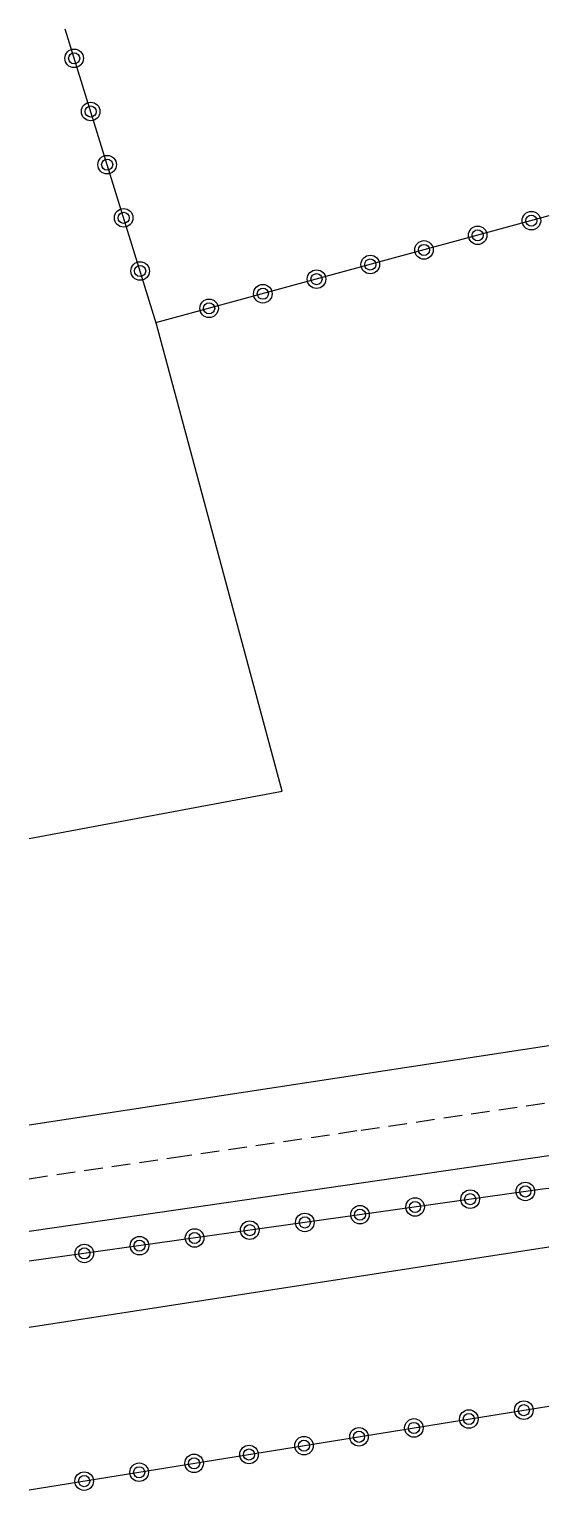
# Model space of a CAD drawing. Header units: millimetres. Extents: x 192000 to 193000, y 147000 to 148000.
# Drawn here: x 192000 to 192014, y 147001.36 to 147040.76 of the extents above; entities that cross this region are included whole.
import ezdxf

# ---------------------------------------------------------------- set-up
doc = ezdxf.new("R2010")
doc.units = ezdxf.units.MM
doc.linetypes.add('DASHED', pattern=[0.75, 0.5, -0.25])
doc.layers.get('0').update_dxf_attribs({"linetype": 'CONTINUOUS'})
for name, color, linetype in [('W0001', 6, 'DASHED'), ('W0008', 7, 'CONTINUOUS'), ('W0214', 2, 'CONTINUOUS'), ('W0322', 7, 'CONTINUOUS'), ('W0323', 7, 'CONTINUOUS'), ('W0330', 7, 'CONTINUOUS')]:
    doc.layers.add(name, color=color, linetype=linetype)

# ---------------------------------------------------------------- blocks, each defined once
blk = doc.blocks.new('t322o')
at = {"color": 0, "linetype": 'Continuous'}
for radius in [0.25, 0.15]:
    blk.add_circle((0, 0), radius, dxfattribs=at)
blk = doc.blocks.new('t323o')
at = {"color": 0, "linetype": 'Continuous'}
for radius in [0.25, 0.15]:
    blk.add_circle((0, 0), radius, dxfattribs=at)

msp = doc.modelspace()

# ---------------------------------------------------------------- linework, layer by layer
at = {"layer": 'W0001'}
msp.add_lwpolyline([(192000, 147009.796), (192003.883, 147010.365), (192008.942, 147011.106), (192014, 147011.845)], dxfattribs=at)
at = {"layer": 'W0008'}
for points in [[(192000, 147011.247), (192005.183, 147012.033), (192014, 147013.383)], [(192000, 147008.383), (192000.683, 147008.483), (192014, 147010.417)]]:
    msp.add_lwpolyline(points, dxfattribs=at)
at = {"layer": 'W0214'}
msp.add_lwpolyline([(192014, 147007.95), (192000, 147005.79)], dxfattribs=at)
at = {"layer": 'W0322'}
msp.add_lwpolyline([(192014, 147009.533), (192013.833, 147009.517), (192000, 147007.573)], dxfattribs=at)
at = {"layer": 'W0323'}
for points in [[(192003.433, 147032.817), (192000.967, 147040.763)], [(192014, 147035.733), (192003.4, 147032.85)], [(192000, 147001.409), (192014, 147003.667)]]:
    msp.add_lwpolyline(points, dxfattribs=at)
at = {"layer": 'W0330'}
msp.add_lwpolyline([(192000, 147018.963), (192006.817, 147020.233), (192003.433, 147032.817)], dxfattribs=at)

# ---------------------------------------------------------------- block references
at = {"layer": 'W0322', "rotation": 187.9997260073509}
for p in [(192013.369, 147009.452), (192011.883, 147009.243), (192008.912, 147008.825), (192010.398, 147009.034), (192005.942, 147008.408), (192007.427, 147008.617), (192002.971, 147007.99), (192004.456, 147008.199), (192001.485, 147007.782)]:
    msp.add_blockref('t322o', p, dxfattribs=at)
at = {"layer": 'W0323'}
for p, rotation in [((192001.21, 147039.98), 107.2414593988806), ((192001.655, 147038.547), 107.2414593988806), ((192002.099, 147037.115), 107.2414593988806), ((192002.544, 147035.682), 107.2414593988806), ((192013.532, 147035.606), 195.2153201256966), ((192012.085, 147035.212), 195.2153201256966), ((192010.637, 147034.818), 195.2153201256966), ((192002.988, 147034.25), 107.2414593988806), ((192009.19, 147034.425), 195.2153201256966), ((192007.742, 147034.031), 195.2153201256966), ((192006.295, 147033.637), 195.2153201256966), ((192004.847, 147033.244), 195.2153201256966), ((192013.328, 147003.559), 9.161838124192068), ((192011.847, 147003.32), 9.161838124192068), ((192008.885, 147002.842), 9.161838124192068), ((192010.366, 147003.081), 9.161838124192068), ((192005.923, 147002.364), 9.161838124192068), ((192007.404, 147002.603), 9.161838124192068), ((192004.443, 147002.126), 9.161838124192068), ((192001.481, 147001.648), 9.161838124192068), ((192002.962, 147001.887), 9.161838124192068)]:
    msp.add_blockref('t323o', p, dxfattribs=dict(at, rotation=rotation))

doc.saveas('drawing.dxf')
